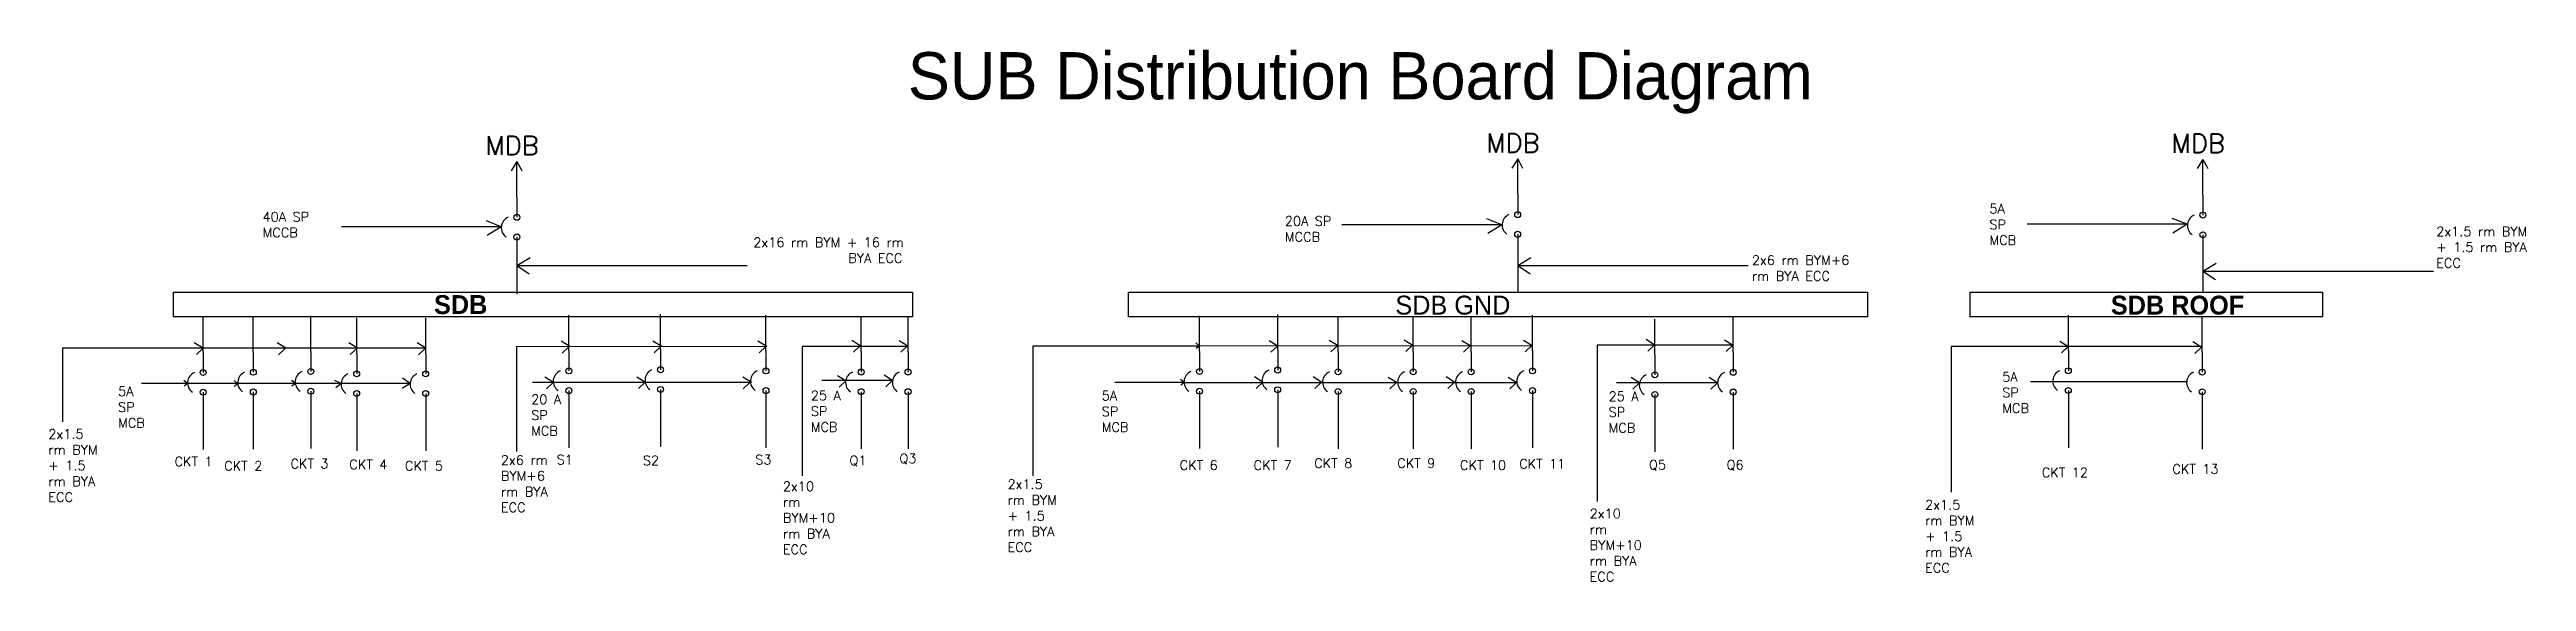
# Model space of a CAD drawing. Header units: inches. Extents: x 2471 to 10798, y -852 to 2323.
# Drawn here: x 2471 to 5620, y -185 to 490 of the extents above; entities that cross this region are included whole.
import ezdxf

# ---------------------------------------------------------------- set-up
doc = ezdxf.new("R2010")
doc.units = ezdxf.units.IN
doc.header["$LTSCALE"] = 20
doc.header["$MEASUREMENT"] = 0
doc.layers.add('Sub Distribution Board', color=250, linetype='Continuous')
doc.layers.add('Switchboard', color=250, linetype='Continuous')
doc.styles.get("Standard").update_dxf_attribs({"font": 'simplex.shx', "height": 6})

msp = doc.modelspace()

# ---------------------------------------------------------------- texts
at = {"layer": 'Sub Distribution Board', "attachment_point": 1}
for s, insert, char_height, width in [('{\\fSitka Heading|b0|i0|c0|p2;SUB Distribution Board Diagram}', (3562, 487.1), 60, 1518.744), ('{\\C3;MDB}', (3024.9, 380.6), 24, 131.671), ('{\\C3;MDB}', (4297.2, 383.9), 24, 131.671), ('{\\C3;MDB}', (5168.3, 383.3), 24, 131.671), ('{\\C5;40A SP MCCB}', (2741.8, 284.1), 12, 96.2), ('{\\C5;5A SP MCB}', (4937, 294.4), 12, 49.427), ('{\\C5;20A SP MCCB}', (4041.3, 278.7), 12, 96.2), ('{\\C5;2x1.5 rm BYM + 1.5 rm BYA ECC}', (5505, 265.5), 12, 130.798), ('{\\C5;2x16 rm BYM + 16 rm   ^I^I   BYA ECC}', (3365.6, 251.7), 12, 218.094), ('{\\C5;2x6 rm BYM+6 rm BYA ECC}', (4635, 229), 12, 157.271), ('{\\fSitka Display Semibold|b0|i0|c0|p2;\\PSDB}', (2959.7, 218.7), 24, 1245.666), ('{\\fSitka Display|b0|i0|c0|p2;SDB GND}', (4181.8, 178), 24, 1245.666), ('{\\fSitka Display Semibold|b0|i0|c0|p2;SDB ROOF}', (5091.4, 178), 24, 1245.666), ('{\\C5;5A SP MCB}', (4953.3, 81.1), 12, 49.427), ('{\\C5;5A SP MCB}', (2558.1, 62.6), 12, 49.427), ('{\\C5;20 A SP MCB}', (3083.2, 52.4), 12, 43.383), ('{\\C5;25 A SP MCB}', (3438.7, 57.3), 12, 43.383), ('{\\C5;5A SP MCB}', (3808.5, 57.1), 12, 49.427), ('{\\C5;25 A SP MCB}', (4452.9, 56.3), 12, 43.383), ('{\\C5;2x1.5 rm BYM + 1.5 rm BYA ECC}', (2469.4, 8.4), 12, 70.258), ('CKT 1', (2629.8, -26.5), 12, 59.852), ('CKT 3', (2777.2, -29.3), 12, 57.132), ('CKT 4', (2852, -30.2), 12, 57.132), ('{\\C5;2x6 rm BYM+6 rm BYA ECC}', (3044.7, -24.7), 12, 74.189), ('S1', (3115.7, -24.1), 12, 38.534), ('S2', (3225.2, -25.1), 12, 31.436), ('S3', (3368.2, -24.1), 12, 30.422), ('Q1', (3487.8, -25.1), 12, 41.576), ('Q3', (3551.3, -22.6), 12, 41.576), ('CKT 6', (3907.6, -31.1), 12, 59.852), ('CKT 7', (4001.6, -31.2), 12, 59.852), ('CKT 8', (4078.6, -28.6), 12, 59.852), ('CKT 9', (4184.2, -28.6), 12, 59.852), ('CKT 10', (4263.9, -31.2), 12, 59.852), ('CKT 11', (4339.2, -29.4), 12, 59.852), ('Q5', (4504.2, -30.7), 12, 31.436), ('Q6', (4602.9, -30.7), 12, 31.436), ('CKT 2', (2693, -32), 12, 57.132), ('CKT 5', (2922.7, -32), 12, 59.852), ('{\\C5;2x10 rm BYM+10 rm BYA ECC}', (3403.2, -58), 12, 74.189), ('{\\C5;2x1.5 rm BYM + 1.5 rm BYA ECC}', (3688.8, -55.3), 12, 70.258), ('CKT 12', (5003.6, -40.4), 12, 59.852), ('CKT 13', (5169.6, -36), 12, 59.852), ('{\\C5;2x10 rm BYM+10 rm BYA ECC}', (4428.8, -92.6), 12, 74.189), ('{\\C5;2x1.5 rm BYM + 1.5 rm BYA ECC}', (4855.2, -81.4), 12, 70.258)]:
    msp.add_mtext(s, dxfattribs=dict(at, insert=insert, char_height=char_height, width=width))

# ---------------------------------------------------------------- blocks, each defined once
blk = doc.blocks.new('CKT Breaker')
at = {"layer": 'Sub Distribution Board'}
for p, q in [((0, -45.2), (0, 0)), ((0, -131.9), (0, -168.4))]:
    blk.add_line(p, q, dxfattribs=at)
at = {"layer": 'Switchboard'}
for p, q in [((0, -45.2), (0, -38.3)), ((0, -45.2), (0, -70.7)), ((0, -95.7), (0, -121.5)), ((0, -121.5), (0, -131.9))]:
    blk.add_line(p, q, dxfattribs=at)
for centre in [(0, -70.7), (0, -95.7)]:
    blk.add_circle(centre, 3.77, dxfattribs=at)
blk.add_arc((-5.5, -83.9), 14.3, 113.0456, 235.2664, dxfattribs=at)

# ---------------------------------------------------------------- linework, layer by layer
at = {"layer": 'Sub Distribution Board'}
for p, q in [((3065, 348.2), (3057.6, 336.4)), ((3065, 348.2), (3069.9, 339.1)), ((4337.3, 351.6), (4329.8, 339.7)), ((4337.3, 351.6), (4342.2, 342.4)), ((5208.4, 351), (5200.9, 339.2)), ((5208.4, 351), (5213.3, 341.8)), ((3069.9, 339.1), (3071.3, 336.5)), ((4342.2, 342.4), (4343.6, 339.8)), ((5213.3, 341.8), (5214.7, 339.3)), ((3045.2, 265.4), (2841.9, 265.4)), ((3045.2, 265.4), (3026.4, 272.8)), ((3045.2, 265.4), (3027.3, 254.2)), ((4317.1, 268.1), (4113.7, 268.1)), ((4317.1, 268.1), (4298.2, 275.5)), ((4317.1, 268.1), (4299.2, 256.9)), ((5188.2, 268.7), (4984.8, 268.7)), ((5188.2, 268.7), (5169.3, 276.1)), ((5188.2, 268.7), (5170.3, 257.5)), ((3065, 216.3), (3081.9, 226.6)), ((4337.3, 216.3), (4354.2, 226.6)), ((3065, 216.3), (3357.9, 216.3)), ((3065, 216.3), (3080.8, 205.8)), ((4337.3, 216.3), (4630.2, 216.3)), ((4337.3, 216.3), (4353, 205.7)), ((5208.4, 209.1), (5225.3, 219.3)), ((5208.4, 209.1), (5501.3, 209.1)), ((5208.4, 209.1), (5224.2, 198.5)), ((2628.6, 182.6), (3567.9, 182.6)), ((2628.6, 151.1), (2628.6, 182.6)), ((3567.9, 182.6), (3567.9, 151.1)), ((3842.7, 182.6), (4781.9, 182.6)), ((3842.7, 151.1), (3842.7, 182.6)), ((4781.9, 182.6), (4781.9, 151.1)), ((4912.2, 182.6), (5360.2, 182.6)), ((3567.9, 151.1), (2628.6, 151.1)), ((4781.9, 151.1), (3842.7, 151.1)), ((5360.2, 151.1), (4912.2, 151.1)), ((2949.1, 111.3), (2487.4, 111.3)), ((2487.4, 111.3), (2487.4, 17.9)), ((2666.2, 111.3), (2655, 118.2)), ((2666.2, 111.3), (2657.7, 103.3)), ((2771.3, 111.3), (2760.1, 118.2)), ((2770.5, 111), (2762, 103)), ((2862.6, 111.3), (2851.3, 118.2)), ((2861.8, 111.4), (2853.2, 103.4)), ((2949.3, 111.3), (2938.1, 118.2)), ((2948.6, 110.9), (2940, 103)), ((3064.5, 113.5), (3064.5, 15.3)), ((3132.5, 113.5), (3121.3, 120.4)), ((3130.9, 113), (3122.4, 105.1)), ((3249.3, 113.5), (3238, 120.4)), ((3248.1, 113.4), (3239.6, 105.5)), ((3382.6, 113.5), (3371.4, 120.4)), ((3381.6, 113.6), (3373.1, 105.6)), ((3502.2, 114), (3491, 121)), ((3501.6, 114.5), (3493.1, 106.5)), ((3562.1, 113.7), (3550.9, 120.6)), ((3561.5, 114.2), (3553, 106.2)), ((3933, 114.1), (3928.3, 118.1)), ((3933, 114.1), (3928.6, 110.8)), ((4032.6, 113.6), (4021.4, 120.5)), ((4032, 114), (4023.5, 106.1)), ((4109.1, 114.2), (4097.8, 121.2)), ((4108.5, 114.7), (4099.9, 106.7)), ((4204.1, 114.8), (4192.9, 121.7)), ((4203.5, 115.2), (4195, 107.3)), ((4277.6, 113.9), (4266.4, 120.8)), ((4277, 114.4), (4268.5, 106.4)), ((4355.8, 114.3), (4344.5, 121.3)), ((4355.2, 114.8), (4346.7, 106.8)), ((4511.7, 115.2), (4500.5, 122.2)), ((4511.2, 115.7), (4502.6, 107.7)), ((4611.6, 114.5), (4600.4, 121.5)), ((4611, 115), (4602.5, 107)), ((5037.5, 113.1), (5026.3, 120)), ((5036.9, 113.5), (5028.4, 105.6)), ((5207, 112.3), (5195.7, 119.3)), ((5206.4, 112.8), (5197.9, 104.8)), ((2929.3, 66.4), (2587.9, 66.4)), ((2646.4, 66.4), (2641.4, 66.4)), ((2646.4, 66.4), (2641.6, 70.4)), ((2646.4, 66.4), (2642, 63.1)), ((2710.2, 66.2), (2705.5, 70.2)), ((2710.2, 66.2), (2705.8, 62.8)), ((2783.4, 66.5), (2778.7, 70.5)), ((2783.4, 66.5), (2779, 63.1)), ((2841.6, 66.4), (2833.7, 70.3)), ((2841.6, 66.4), (2834.7, 60.9)), ((2929.3, 66.4), (2919.1, 60)), ((2929.3, 66.4), (2919.5, 73.3)), ((3363.4, 67.8), (3085.1, 67.8)), ((3111.6, 67.8), (3100.4, 74.7)), ((3111, 67.6), (3102.5, 59.6)), ((3228.7, 67.8), (3217.5, 74.7)), ((3228.1, 68.2), (3219.6, 60.3)), ((3363.4, 67.8), (3352.2, 74.7)), ((3361.1, 67.6), (3352.6, 59.6)), ((3483.7, 69.5), (3472.5, 76.4)), ((3483.2, 69.9), (3474.6, 62)), ((3543, 69.9), (3531.8, 76.9)), ((3542.4, 70.4), (3533.9, 62.4)), ((3913.4, 67.6), (3908.7, 71.6)), ((3913.4, 67.6), (3909, 64.2)), ((4013.9, 67.8), (4002.6, 74.8)), ((4013.3, 68.3), (4004.8, 60.3)), ((4088.5, 67.8), (4077.3, 74.8)), ((4087.9, 68.3), (4079.4, 60.3)), ((4183.9, 67.3), (4172.7, 74.2)), ((4183.4, 67.8), (4174.8, 59.8)), ((4257.5, 67.8), (4246.3, 74.8)), ((4256.9, 68.3), (4248.4, 60.3)), ((4336.4, 67.3), (4325.2, 74.2)), ((4335.9, 67.8), (4327.3, 59.8)), ((4492.7, 67), (4481.5, 74)), ((4492.1, 67.5), (4483.6, 59.5)), ((4591.9, 67), (4580.7, 74)), ((4591.3, 67.5), (4582.8, 59.5)), ((3064.5, 15.3), (3064.5, -19.8))]:
    msp.add_line(p, q, dxfattribs=at)
at = {"layer": 'Switchboard'}
for p, q in [((4912.2, 182.6), (4912.2, 151.1)), ((5360.2, 182.6), (5360.2, 151.1)), ((3064.5, 113.5), (3381.7, 114)), ((3562.3, 113.5), (3427.6, 113.5)), ((3427.6, 113.5), (3427.6, -50.5)), ((3932.9, 114.1), (3720.8, 114.1)), ((3720.8, 114.1), (3720.8, -50.5)), ((3932.9, 114.3), (4356, 114.9)), ((4611.3, 115.3), (4438.4, 115.3)), ((4438.4, 115.3), (4438.4, -83.3)), ((4917.3, 113.4), (4888.3, 113.4)), ((4888.3, 113.4), (4888.3, -71.6)), ((5207.5, 113.4), (4917.3, 113.4)), ((3464.2, 70.2), (3452.9, 70.2)), ((3542.7, 70.2), (3464.2, 70.2)), ((3913.1, 67.7), (3825, 67.7)), ((3913.4, 67.6), (4336.3, 67.6)), ((4462.7, 67.6), (4591.4, 67.6)), ((5187.7, 68.5), (4989, 68.5))]:
    msp.add_line(p, q, dxfattribs=at)

# ---------------------------------------------------------------- block references
at = {"layer": 'Sub Distribution Board'}
for p in [(3065, 348.2), (4337.3, 351.6), (5208.4, 351), (2666.2, 151.1), (2730, 151.5), (2803, 152.4), (2861.4, 149.5), (2949.1, 149.5), (3131.1, 153.2), (3247.7, 154.7), (3381.7, 153.2), (3502.7, 151.8), (3562.3, 151.8), (3932.9, 152.4), (4032.2, 154.3), (4109, 152.1), (4204.5, 152.1), (4278.1, 152.1), (4356, 153.2), (4511.7, 148.3), (4611.3, 151.4), (5037.3, 153.4), (5207.5, 151.7)]:
    msp.add_blockref('CKT Breaker', p, dxfattribs=at)

msp.set_redraw_order([(e.dxf.handle, doc.entitydb.next_handle()) for e in msp.query("TEXT MTEXT ATTDEF DIMENSION ARC_DIMENSION")])  # texts and dimensions are drawn at this point

doc.saveas('drawing.dxf')
